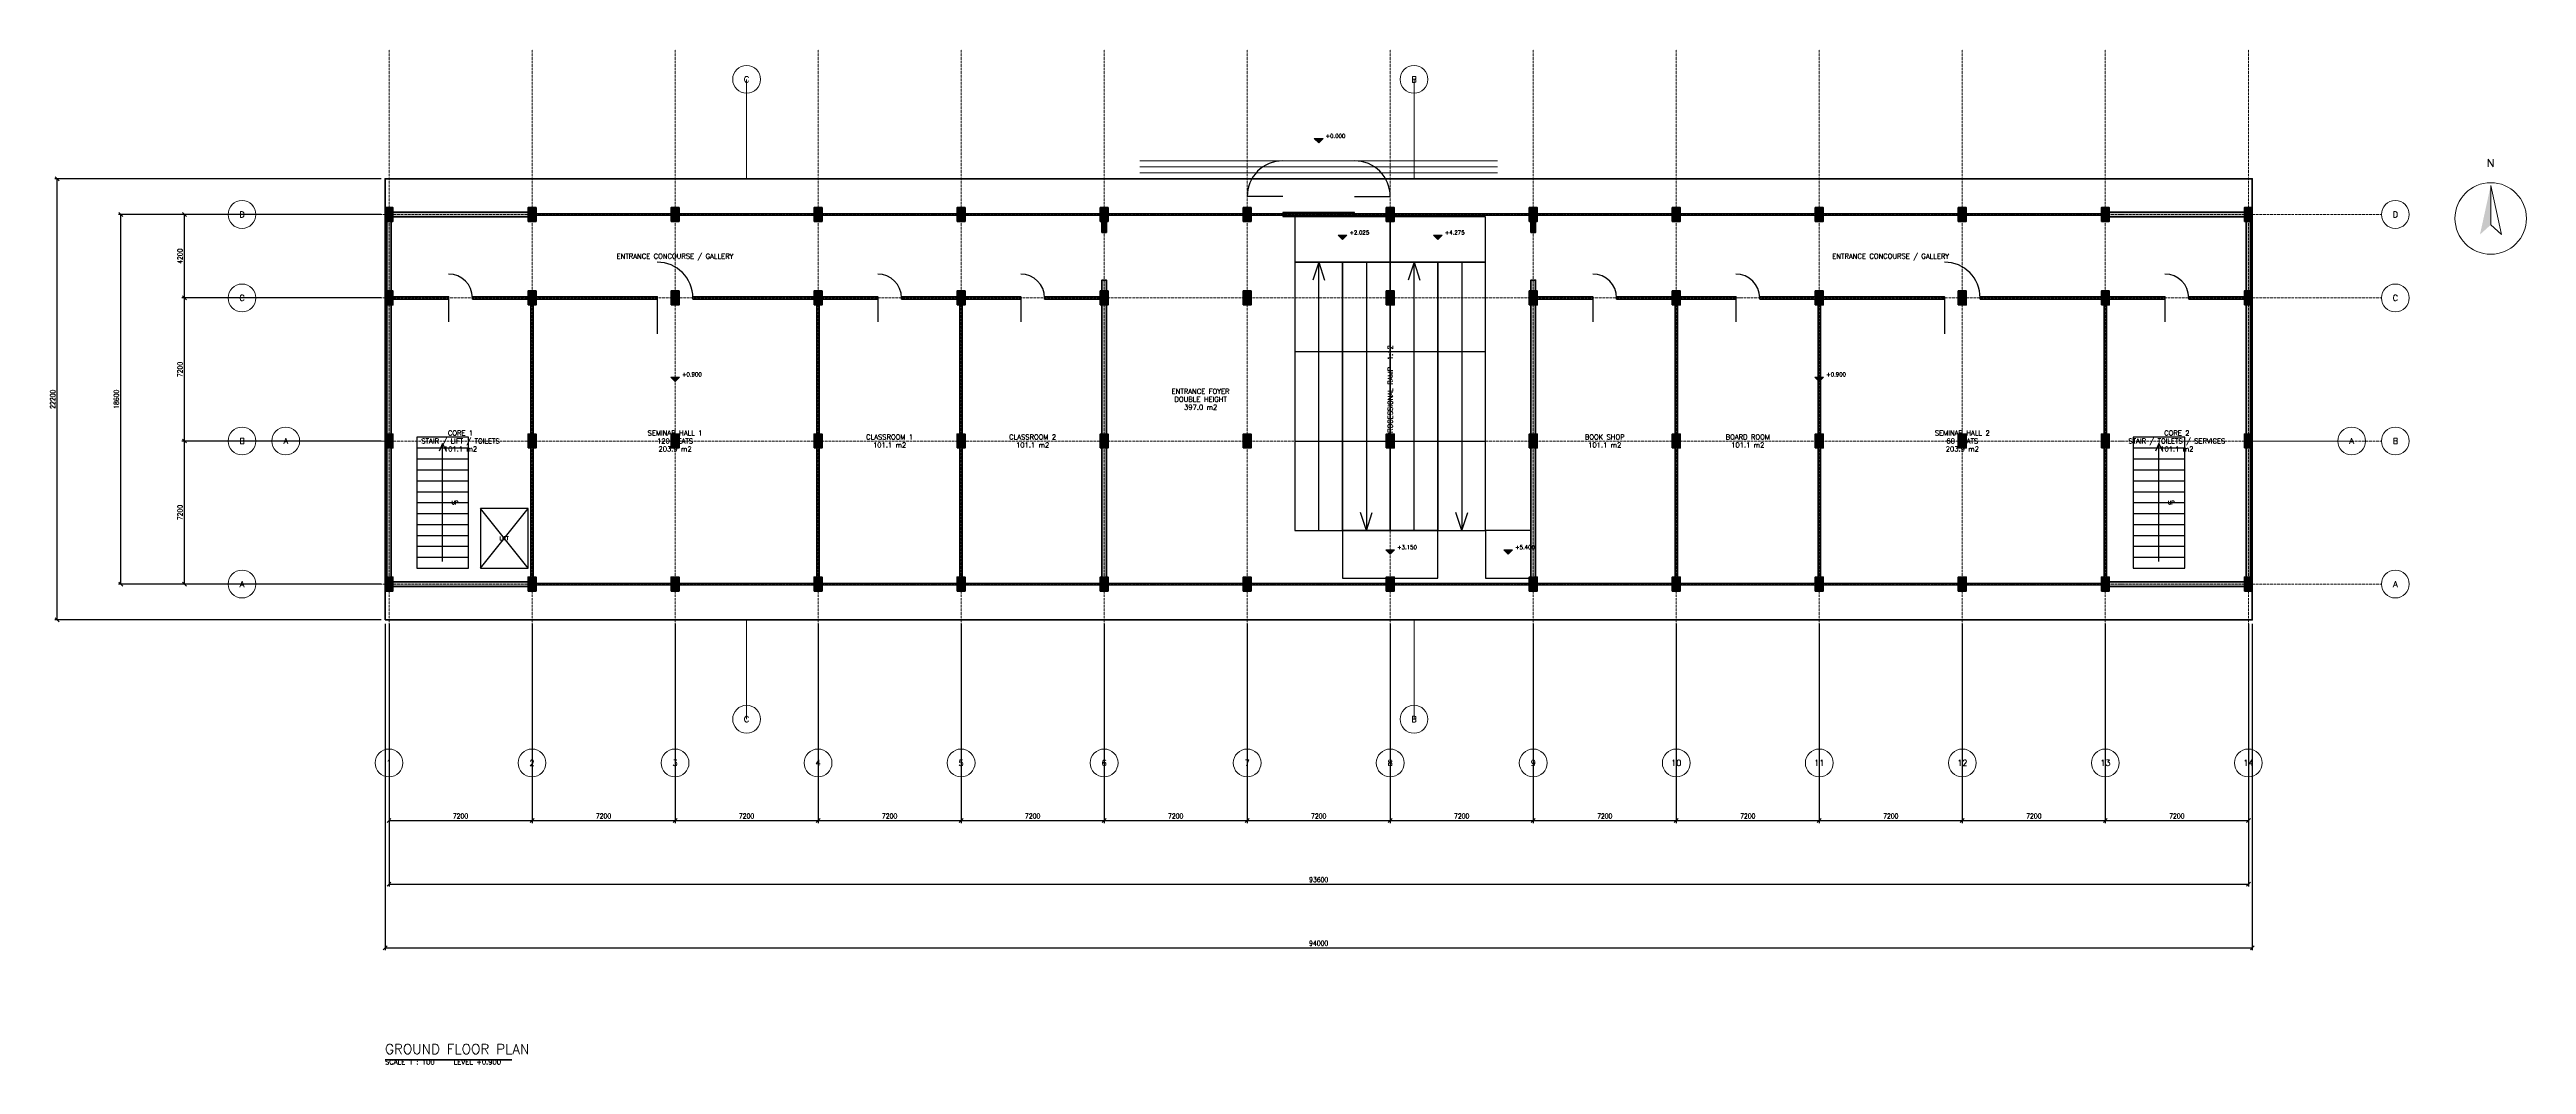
# Model space of a CAD drawing. Header units: millimetres. Extents: x -33945 to 191000, y -348875 to 205218.
# Drawn here: x -17089 to 107600, y -22375 to 28700 of the extents above; entities that cross this region are included whole.
import ezdxf
from ezdxf.enums import TextEntityAlignment as Align

# ---------------------------------------------------------------- set-up
doc = ezdxf.new("R2010")
doc.units = ezdxf.units.MM
doc.header["$LTSCALE"] = 50
doc.linetypes.add('DASHDOT', pattern=[3.556, 2.54, -0.508, 0, -0.508])
for name, color, linetype, lineweight in [('A-ANNO-DIMS', 2, 'Continuous', 13), ('A-ANNO-SYMB', 6, 'Continuous', 18), ('A-ANNO-TEXT', 7, 'Continuous', 18), ('A-ANNO-TITL', 7, 'Continuous', 35), ('A-DOOR', 2, 'Continuous', 25), ('A-FLOR-LEVL', 6, 'Continuous', 18), ('A-FLOR-RAMP', 3, 'Continuous', 25), ('A-FLOR-STRS', 3, 'Continuous', 25), ('A-GLAZ', 4, 'Continuous', 25), ('A-GRID', 8, 'DASHDOT', 13), ('A-GRID-IDEN', 8, 'Continuous', 13), ('A-SLAB-EDGE', 7, 'Continuous', 35), ('A-WALL-EXTR', 7, 'Continuous', 50), ('A-WALL-INTR', 7, 'Continuous', 35), ('A-WALL-PATT', 253, 'Continuous', 9), ('S-COLS', 1, 'Continuous', 50), ('S-COLS-PATT', 254, 'Continuous', 9)]:
    doc.layers.add(name, color=color, linetype=linetype, lineweight=lineweight)
doc.styles.add('AMA-NOTE', font='romans.shx', dxfattribs={"width": 0.85})
doc.styles.add('AMA-TITLE', font='romand.shx', dxfattribs={"width": 0.9})
doc.dimstyles.new('AMA-100', dxfattribs={"dimscale": 100, "dimtxt": 2.5, "dimasz": 2.5, "dimexe": 1.25, "dimexo": 2, "dimgap": 1, "dimtad": 1, "dimdec": 0, "dimtxsty": 'AMA-NOTE', "dimtsz": 1, "dimcen": 2.5, "dimclrd": 8, "dimclre": 8, "dimclrt": 7, "dimazin": 3, "dimtfac": 1, "dimtmove": 0, "dimatfit": 3})

msp = doc.modelspace()

# ---------------------------------------------------------------- hatches: boundary and pattern name
at = {"layer": 'A-ANNO-SYMB'}
for points in [[(46800, 24000), (46580, 24220), (47020, 24220)], [(105800, 21856), (105260, 19390), (105800, 19876)], [(48000, 19142), (47780, 19362), (48220, 19362)], [(52800, 19142), (52580, 19362), (53020, 19362)], [(14400, 12000), (14180, 12220), (14620, 12220)], [(72000, 12000), (71780, 12220), (72220, 12220)], [(50400, 3300), (50180, 3520), (50620, 3520)], [(56342, 3300), (56122, 3520), (56562, 3520)]]:
    msp.add_hatch(color=7, dxfattribs=at).paths.add_polyline_path(points)
at = {"layer": 'A-WALL-PATT'}
for points in [[(-115, 2150), (115, 2150), (115, 20050), (-115, 20050)], [(200, 20285), (7000, 20285), (7000, 20515), (200, 20515)], [(35885, 19500), (36115, 19500), (36115, 20050), (35885, 20050)], [(57485, 19500), (57715, 19500), (57715, 20050), (57485, 20050)], [(86600, 20285), (93400, 20285), (93400, 20515), (86600, 20515)], [(93485, 2150), (93715, 2150), (93715, 20050), (93485, 20050)], [(60, 16140), (3000, 16140), (3000, 16260), (60, 16260)], [(4200, 16140), (7140, 16140), (7140, 16260), (4200, 16260)], [(7260, 16140), (13500, 16140), (13500, 16260), (7260, 16260)], [(15300, 16140), (21540, 16140), (21540, 16260), (15300, 16260)], [(21660, 16140), (24600, 16140), (24600, 16260), (21660, 16260)], [(25800, 16140), (28740, 16140), (28740, 16260), (25800, 16260)], [(28860, 16140), (31800, 16140), (31800, 16260), (28860, 16260)], [(33000, 16140), (35940, 16140), (35940, 16260), (33000, 16260)], [(35885, 2150), (36115, 2150), (36115, 17100), (35885, 17100)], [(57485, 2150), (57715, 2150), (57715, 17100), (57485, 17100)], [(57660, 16140), (60600, 16140), (60600, 16260), (57660, 16260)], [(61800, 16140), (64740, 16140), (64740, 16260), (61800, 16260)], [(64860, 16140), (67800, 16140), (67800, 16260), (64860, 16260)], [(69000, 16140), (71940, 16140), (71940, 16260), (69000, 16260)], [(72060, 16140), (78300, 16140), (78300, 16260), (72060, 16260)], [(80100, 16140), (86340, 16140), (86340, 16260), (80100, 16260)], [(86460, 16140), (89400, 16140), (89400, 16260), (86460, 16260)], [(90600, 16140), (93540, 16140), (93540, 16260), (90600, 16260)], [(7140, 2150), (7260, 2150), (7260, 15850), (7140, 15850)], [(21540, 2150), (21660, 2150), (21660, 15850), (21540, 15850)], [(28740, 2150), (28860, 2150), (28860, 15850), (28740, 15850)], [(64740, 2150), (64860, 2150), (64860, 15850), (64740, 15850)], [(71940, 2150), (72060, 2150), (72060, 15850), (71940, 15850)], [(86340, 2150), (86460, 2150), (86460, 15850), (86340, 15850)], [(200, 1685), (7000, 1685), (7000, 1915), (200, 1915)], [(86600, 1685), (93400, 1685), (93400, 1915), (86600, 1915)]]:
    msp.add_hatch(color=7, dxfattribs=at).paths.add_polyline_path(points)
at = {"layer": 'S-COLS-PATT'}
for points in [[(-200, 20050), (200, 20050), (200, 20750), (-200, 20750)], [(7000, 20050), (7400, 20050), (7400, 20750), (7000, 20750)], [(14200, 20050), (14600, 20050), (14600, 20750), (14200, 20750)], [(21400, 20050), (21800, 20050), (21800, 20750), (21400, 20750)], [(28600, 20050), (29000, 20050), (29000, 20750), (28600, 20750)], [(35800, 20050), (36200, 20050), (36200, 20750), (35800, 20750)], [(43000, 20050), (43400, 20050), (43400, 20750), (43000, 20750)], [(50200, 20050), (50600, 20050), (50600, 20750), (50200, 20750)], [(57400, 20050), (57800, 20050), (57800, 20750), (57400, 20750)], [(64600, 20050), (65000, 20050), (65000, 20750), (64600, 20750)], [(71800, 20050), (72200, 20050), (72200, 20750), (71800, 20750)], [(79000, 20050), (79400, 20050), (79400, 20750), (79000, 20750)], [(86200, 20050), (86600, 20050), (86600, 20750), (86200, 20750)], [(93400, 20050), (93800, 20050), (93800, 20750), (93400, 20750)], [(-200, 15850), (200, 15850), (200, 16550), (-200, 16550)], [(7000, 15850), (7400, 15850), (7400, 16550), (7000, 16550)], [(14200, 15850), (14600, 15850), (14600, 16550), (14200, 16550)], [(21400, 15850), (21800, 15850), (21800, 16550), (21400, 16550)], [(28600, 15850), (29000, 15850), (29000, 16550), (28600, 16550)], [(35800, 15850), (36200, 15850), (36200, 16550), (35800, 16550)], [(43000, 15850), (43400, 15850), (43400, 16550), (43000, 16550)], [(50200, 15850), (50600, 15850), (50600, 16550), (50200, 16550)], [(57400, 15850), (57800, 15850), (57800, 16550), (57400, 16550)], [(64600, 15850), (65000, 15850), (65000, 16550), (64600, 16550)], [(71800, 15850), (72200, 15850), (72200, 16550), (71800, 16550)], [(79000, 15850), (79400, 15850), (79400, 16550), (79000, 16550)], [(86200, 15850), (86600, 15850), (86600, 16550), (86200, 16550)], [(93400, 15850), (93800, 15850), (93800, 16550), (93400, 16550)], [(-200, 8650), (200, 8650), (200, 9350), (-200, 9350)], [(7000, 8650), (7400, 8650), (7400, 9350), (7000, 9350)], [(14200, 8650), (14600, 8650), (14600, 9350), (14200, 9350)], [(21400, 8650), (21800, 8650), (21800, 9350), (21400, 9350)], [(28600, 8650), (29000, 8650), (29000, 9350), (28600, 9350)], [(35800, 8650), (36200, 8650), (36200, 9350), (35800, 9350)], [(43000, 8650), (43400, 8650), (43400, 9350), (43000, 9350)], [(50200, 8650), (50600, 8650), (50600, 9350), (50200, 9350)], [(57400, 8650), (57800, 8650), (57800, 9350), (57400, 9350)], [(64600, 8650), (65000, 8650), (65000, 9350), (64600, 9350)], [(71800, 8650), (72200, 8650), (72200, 9350), (71800, 9350)], [(79000, 8650), (79400, 8650), (79400, 9350), (79000, 9350)], [(86200, 8650), (86600, 8650), (86600, 9350), (86200, 9350)], [(93400, 8650), (93800, 8650), (93800, 9350), (93400, 9350)], [(-200, 1450), (200, 1450), (200, 2150), (-200, 2150)], [(7000, 1450), (7400, 1450), (7400, 2150), (7000, 2150)], [(14200, 1450), (14600, 1450), (14600, 2150), (14200, 2150)], [(21400, 1450), (21800, 1450), (21800, 2150), (21400, 2150)], [(28600, 1450), (29000, 1450), (29000, 2150), (28600, 2150)], [(35800, 1450), (36200, 1450), (36200, 2150), (35800, 2150)], [(43000, 1450), (43400, 1450), (43400, 2150), (43000, 2150)], [(50200, 1450), (50600, 1450), (50600, 2150), (50200, 2150)], [(57400, 1450), (57800, 1450), (57800, 2150), (57400, 2150)], [(64600, 1450), (65000, 1450), (65000, 2150), (64600, 2150)], [(71800, 1450), (72200, 1450), (72200, 2150), (71800, 2150)], [(79000, 1450), (79400, 1450), (79400, 2150), (79000, 2150)], [(86200, 1450), (86600, 1450), (86600, 2150), (86200, 2150)], [(93400, 1450), (93800, 1450), (93800, 2150), (93400, 2150)]]:
    msp.add_hatch(color=7, dxfattribs=at).paths.add_polyline_path(points)

# ---------------------------------------------------------------- linework, layer by layer
at = {"layer": 'A-ANNO-SYMB'}
for p, q in [((18000, 22200), (18000, 27200)), ((51600, 22200), (51600, 27200)), ((18000, 22200), (16600, 22200)), ((51600, 22200), (53000, 22200)), ((-200, 9000), (-200, 10400)), ((93800, 9000), (93800, 10400)), ((-5200, 9000), (-200, 9000)), ((93800, 9000), (98800, 9000)), ((18000, 0), (16600, 0)), ((18000, -5000), (18000, 0)), ((51600, -5000), (51600, 0)), ((51600, 0), (53000, 0))]:
    msp.add_line(p, q, dxfattribs=at)
for points in [[(46800, 24000), (46580, 24220), (47020, 24220)], [(105800, 21856), (106340, 19390), (105800, 19876)], [(48000, 19142), (47780, 19362), (48220, 19362)], [(52800, 19142), (52580, 19362), (53020, 19362)], [(14400, 12000), (14180, 12220), (14620, 12220)], [(72000, 12000), (71780, 12220), (72220, 12220)], [(50400, 3300), (50180, 3520), (50620, 3520)], [(56342, 3300), (56122, 3520), (56562, 3520)]]:
    msp.add_lwpolyline(points, close=True, dxfattribs=at)
for centre, radius in [((18000, 27200), 700), ((51600, 27200), 700), ((105800, 20200), 1800), ((-5200, 9000), 700), ((98800, 9000), 700), ((18000, -5000), 700), ((51600, -5000), 700)]:
    msp.add_circle(centre, radius, dxfattribs=at)
at = {"layer": 'A-ANNO-TITL'}
msp.add_line((-200, -22150), (6175, -22150), dxfattribs=at)
at = {"layer": 'A-DOOR'}
for p, q in [((45000, 21300), (43200, 21300)), ((48600, 21300), (50400, 21300)), ((3000, 16200), (3000, 15000)), ((13500, 16200), (13500, 14400)), ((24600, 16200), (24600, 15000)), ((31800, 16200), (31800, 15000)), ((60600, 16200), (60600, 15000)), ((67800, 16200), (67800, 15000)), ((78300, 16200), (78300, 14400)), ((89400, 16200), (89400, 15000))]:
    msp.add_line(p, q, dxfattribs=at)
msp.add_lwpolyline([(45000, 20300), (48600, 20300), (48600, 20500), (45000, 20500)], close=True, dxfattribs=at)
for centre, radius, start, end in [((45000, 21300), 1800, 90, 180), ((48600, 21300), 1800, 0, 90), ((13500, 16200), 1800, 0, 90), ((78300, 16200), 1800, 0, 90), ((3000, 16200), 1200, 0, 90), ((24600, 16200), 1200, 0, 90), ((31800, 16200), 1200, 0, 90), ((60600, 16200), 1200, 0, 90), ((67800, 16200), 1200, 0, 90), ((89400, 16200), 1200, 0, 90)]:
    msp.add_arc(centre, radius, start, end, dxfattribs=at)
at = {"layer": 'A-FLOR-LEVL'}
for p, q in [((37800, 23100), (55800, 23100)), ((37800, 22800), (55800, 22800)), ((37800, 22500), (55800, 22500))]:
    msp.add_line(p, q, dxfattribs=at)
at = {"layer": 'A-FLOR-RAMP'}
for p, q in [((45600, 18000), (48000, 18000)), ((46800, 18000), (46500, 17100)), ((46800, 4500), (46800, 18000)), ((46800, 18000), (47100, 17100)), ((48000, 18000), (50400, 18000)), ((49200, 18000), (49200, 4500)), ((50400, 18000), (52800, 18000)), ((51600, 18000), (51300, 17100)), ((51600, 4500), (51600, 18000)), ((51600, 18000), (51900, 17100)), ((52800, 18000), (55200, 18000)), ((54000, 18000), (54000, 4500)), ((45600, 13500), (48000, 13500)), ((48000, 13500), (50400, 13500)), ((50400, 13500), (52800, 13500)), ((52800, 13500), (55200, 13500)), ((45600, 9000), (48000, 9000)), ((48000, 9000), (50400, 9000)), ((50400, 9000), (52800, 9000)), ((52800, 9000), (55200, 9000)), ((49200, 4500), (48900, 5400)), ((49200, 4500), (49500, 5400)), ((54000, 4500), (53700, 5400)), ((54000, 4500), (54300, 5400))]:
    msp.add_line(p, q, dxfattribs=at)
for points in [[(45600, 18000), (50400, 18000), (50400, 20285), (45600, 20285)], [(50400, 18000), (55200, 18000), (55200, 20285), (50400, 20285)], [(45600, 4500), (48000, 4500), (48000, 18000), (45600, 18000)], [(48000, 4500), (50400, 4500), (50400, 18000), (48000, 18000)], [(50400, 4500), (52800, 4500), (52800, 18000), (50400, 18000)], [(52800, 4500), (55200, 4500), (55200, 18000), (52800, 18000)], [(48000, 2100), (52800, 2100), (52800, 4500), (48000, 4500)], [(55200, 2100), (57485, 2100), (57485, 4500), (55200, 4500)]]:
    msp.add_lwpolyline(points, close=True, dxfattribs=at)
at = {"layer": 'A-FLOR-STRS'}
for p, q in [((2700, 8870), (2520, 8485)), ((2700, 2930), (2700, 8870)), ((2700, 8870), (2880, 8485)), ((89100, 8870), (88920, 8485)), ((89100, 2930), (89100, 8870)), ((89100, 8870), (89280, 8485)), ((1400, 8650), (4000, 8650)), ((1400, 8100), (4000, 8100)), ((1400, 7550), (4000, 7550)), ((87800, 8650), (90400, 8650)), ((87800, 8100), (90400, 8100)), ((87800, 7550), (90400, 7550)), ((1400, 7000), (4000, 7000)), ((1400, 6450), (4000, 6450)), ((87800, 7000), (90400, 7000)), ((87800, 6450), (90400, 6450)), ((1400, 5900), (4000, 5900)), ((1400, 5350), (4000, 5350)), ((4600, 2600), (7000, 5600)), ((7000, 2600), (4600, 5600)), ((87800, 5900), (90400, 5900)), ((87800, 5350), (90400, 5350)), ((1400, 4800), (4000, 4800)), ((1400, 4250), (4000, 4250)), ((87800, 4800), (90400, 4800)), ((87800, 4250), (90400, 4250)), ((1400, 3700), (4000, 3700)), ((1400, 3150), (4000, 3150)), ((87800, 3700), (90400, 3700)), ((87800, 3150), (90400, 3150))]:
    msp.add_line(p, q, dxfattribs=at)
for points in [[(1400, 2600), (4000, 2600), (4000, 9200), (1400, 9200)], [(87800, 2600), (90400, 2600), (90400, 9200), (87800, 9200)], [(4600, 2600), (7000, 2600), (7000, 5600), (4600, 5600)]]:
    msp.add_lwpolyline(points, close=True, dxfattribs=at)
at = {"layer": 'A-GLAZ'}
for p, q in [((8533, 20330), (8533, 20470)), ((9667, 20330), (9667, 20470)), ((10800, 20330), (10800, 20470)), ((11933, 20330), (11933, 20470)), ((13067, 20330), (13067, 20470)), ((15733, 20330), (15733, 20470)), ((16867, 20330), (16867, 20470)), ((18000, 20330), (18000, 20470)), ((19133, 20330), (19133, 20470)), ((20267, 20330), (20267, 20470)), ((22933, 20330), (22933, 20470)), ((24067, 20330), (24067, 20470)), ((25200, 20330), (25200, 20470)), ((26333, 20330), (26333, 20470)), ((27467, 20330), (27467, 20470)), ((30133, 20330), (30133, 20470)), ((31267, 20330), (31267, 20470)), ((32400, 20330), (32400, 20470)), ((33533, 20330), (33533, 20470)), ((34667, 20330), (34667, 20470)), ((37333, 20330), (37333, 20470)), ((38467, 20330), (38467, 20470)), ((39600, 20330), (39600, 20470)), ((40733, 20330), (40733, 20470)), ((41867, 20330), (41867, 20470)), ((44533, 20330), (44533, 20470)), ((45667, 20330), (45667, 20470)), ((46800, 20330), (46800, 20470)), ((47933, 20330), (47933, 20470)), ((49067, 20330), (49067, 20470)), ((51733, 20330), (51733, 20470)), ((52867, 20330), (52867, 20470)), ((54000, 20330), (54000, 20470)), ((55133, 20330), (55133, 20470)), ((56267, 20330), (56267, 20470)), ((58933, 20330), (58933, 20470)), ((60067, 20330), (60067, 20470)), ((61200, 20330), (61200, 20470)), ((62333, 20330), (62333, 20470)), ((63467, 20330), (63467, 20470)), ((66133, 20330), (66133, 20470)), ((67267, 20330), (67267, 20470)), ((68400, 20330), (68400, 20470)), ((69533, 20330), (69533, 20470)), ((70667, 20330), (70667, 20470)), ((73333, 20330), (73333, 20470)), ((74467, 20330), (74467, 20470)), ((75600, 20330), (75600, 20470)), ((76733, 20330), (76733, 20470)), ((77867, 20330), (77867, 20470)), ((80533, 20330), (80533, 20470)), ((81667, 20330), (81667, 20470)), ((82800, 20330), (82800, 20470)), ((83933, 20330), (83933, 20470)), ((85067, 20330), (85067, 20470)), ((8533, 1730), (8533, 1870)), ((9667, 1730), (9667, 1870)), ((10800, 1730), (10800, 1870)), ((11933, 1730), (11933, 1870)), ((13067, 1730), (13067, 1870)), ((15733, 1730), (15733, 1870)), ((16867, 1730), (16867, 1870)), ((18000, 1730), (18000, 1870)), ((19133, 1730), (19133, 1870)), ((20267, 1730), (20267, 1870)), ((22933, 1730), (22933, 1870)), ((24067, 1730), (24067, 1870)), ((25200, 1730), (25200, 1870)), ((26333, 1730), (26333, 1870)), ((27467, 1730), (27467, 1870)), ((30133, 1730), (30133, 1870)), ((31267, 1730), (31267, 1870)), ((32400, 1730), (32400, 1870)), ((33533, 1730), (33533, 1870)), ((34667, 1730), (34667, 1870)), ((37333, 1730), (37333, 1870)), ((38467, 1730), (38467, 1870)), ((39600, 1730), (39600, 1870)), ((40733, 1730), (40733, 1870)), ((41867, 1730), (41867, 1870)), ((44533, 1730), (44533, 1870)), ((45667, 1730), (45667, 1870)), ((46800, 1730), (46800, 1870)), ((47933, 1730), (47933, 1870)), ((49067, 1730), (49067, 1870)), ((51733, 1730), (51733, 1870)), ((52867, 1730), (52867, 1870)), ((54000, 1730), (54000, 1870)), ((55133, 1730), (55133, 1870)), ((56267, 1730), (56267, 1870)), ((58933, 1730), (58933, 1870)), ((60067, 1730), (60067, 1870)), ((61200, 1730), (61200, 1870)), ((62333, 1730), (62333, 1870)), ((63467, 1730), (63467, 1870)), ((66133, 1730), (66133, 1870)), ((67267, 1730), (67267, 1870)), ((68400, 1730), (68400, 1870)), ((69533, 1730), (69533, 1870)), ((70667, 1730), (70667, 1870)), ((73333, 1730), (73333, 1870)), ((74467, 1730), (74467, 1870)), ((75600, 1730), (75600, 1870)), ((76733, 1730), (76733, 1870)), ((77867, 1730), (77867, 1870)), ((80533, 1730), (80533, 1870)), ((81667, 1730), (81667, 1870)), ((82800, 1730), (82800, 1870)), ((83933, 1730), (83933, 1870)), ((85067, 1730), (85067, 1870))]:
    msp.add_line(p, q, dxfattribs=at)
for points in [[(7400, 20370), (14200, 20370), (14200, 20430), (7400, 20430)], [(14600, 20370), (21400, 20370), (21400, 20430), (14600, 20430)], [(21800, 20370), (28600, 20370), (28600, 20430), (21800, 20430)], [(29000, 20370), (35800, 20370), (35800, 20430), (29000, 20430)], [(36200, 20370), (43000, 20370), (43000, 20430), (36200, 20430)], [(43400, 20370), (50200, 20370), (50200, 20430), (43400, 20430)], [(50600, 20370), (57400, 20370), (57400, 20430), (50600, 20430)], [(57800, 20370), (64600, 20370), (64600, 20430), (57800, 20430)], [(65000, 20370), (71800, 20370), (71800, 20430), (65000, 20430)], [(72200, 20370), (79000, 20370), (79000, 20430), (72200, 20430)], [(79400, 20370), (86200, 20370), (86200, 20430), (79400, 20430)], [(7400, 1770), (14200, 1770), (14200, 1830), (7400, 1830)], [(14600, 1770), (21400, 1770), (21400, 1830), (14600, 1830)], [(21800, 1770), (28600, 1770), (28600, 1830), (21800, 1830)], [(29000, 1770), (35800, 1770), (35800, 1830), (29000, 1830)], [(36200, 1770), (43000, 1770), (43000, 1830), (36200, 1830)], [(43400, 1770), (50200, 1770), (50200, 1830), (43400, 1830)], [(50600, 1770), (57400, 1770), (57400, 1830), (50600, 1830)], [(57800, 1770), (64600, 1770), (64600, 1830), (57800, 1830)], [(65000, 1770), (71800, 1770), (71800, 1830), (65000, 1830)], [(72200, 1770), (79000, 1770), (79000, 1830), (72200, 1830)], [(79400, 1770), (86200, 1770), (86200, 1830), (79400, 1830)]]:
    msp.add_lwpolyline(points, close=True, dxfattribs=at)
at = {"layer": 'A-GRID'}
for p, q in [((0, -6500), (0, 28700)), ((7200, -6500), (7200, 28700)), ((14400, -6500), (14400, 28700)), ((21600, -6500), (21600, 28700)), ((28800, -6500), (28800, 28700)), ((36000, -6500), (36000, 28700)), ((43200, -6500), (43200, 28700)), ((50400, -6500), (50400, 28700)), ((57600, -6500), (57600, 28700)), ((64800, -6500), (64800, 28700)), ((72000, -6500), (72000, 28700)), ((79200, -6500), (79200, 28700)), ((86400, -6500), (86400, 28700)), ((93600, -6500), (93600, 28700)), ((-6700, 20400), (100300, 20400)), ((-6700, 16200), (100300, 16200)), ((-6700, 9000), (100300, 9000)), ((-6700, 1800), (100300, 1800))]:
    msp.add_line(p, q, dxfattribs=at)
at = {"layer": 'A-GRID-IDEN'}
for centre in [(-7400, 20400), (101000, 20400), (-7400, 16200), (101000, 16200), (-7400, 9000), (101000, 9000), (-7400, 1800), (101000, 1800), (0, -7200), (7200, -7200), (14400, -7200), (21600, -7200), (28800, -7200), (36000, -7200), (43200, -7200), (50400, -7200), (57600, -7200), (64800, -7200), (72000, -7200), (79200, -7200), (86400, -7200), (93600, -7200)]:
    msp.add_circle(centre, 700, dxfattribs=at)
at = {"layer": 'A-SLAB-EDGE'}
msp.add_lwpolyline([(-200, 0), (93800, 0), (93800, 22200), (-200, 22200)], close=True, dxfattribs=at)
at = {"layer": 'A-WALL-EXTR'}
for points in [[(-115, 2150), (115, 2150), (115, 20050), (-115, 20050)], [(200, 20285), (7000, 20285), (7000, 20515), (200, 20515)], [(86600, 20285), (93400, 20285), (93400, 20515), (86600, 20515)], [(93485, 2150), (93715, 2150), (93715, 20050), (93485, 20050)], [(200, 1685), (7000, 1685), (7000, 1915), (200, 1915)], [(86600, 1685), (93400, 1685), (93400, 1915), (86600, 1915)]]:
    msp.add_lwpolyline(points, close=True, dxfattribs=at)
at = {"layer": 'A-WALL-INTR'}
for points in [[(35885, 19500), (36115, 19500), (36115, 20050), (35885, 20050)], [(57485, 19500), (57715, 19500), (57715, 20050), (57485, 20050)], [(60, 16140), (3000, 16140), (3000, 16260), (60, 16260)], [(4200, 16140), (7140, 16140), (7140, 16260), (4200, 16260)], [(7260, 16140), (13500, 16140), (13500, 16260), (7260, 16260)], [(15300, 16140), (21540, 16140), (21540, 16260), (15300, 16260)], [(21660, 16140), (24600, 16140), (24600, 16260), (21660, 16260)], [(25800, 16140), (28740, 16140), (28740, 16260), (25800, 16260)], [(28860, 16140), (31800, 16140), (31800, 16260), (28860, 16260)], [(33000, 16140), (35940, 16140), (35940, 16260), (33000, 16260)], [(35885, 2150), (36115, 2150), (36115, 17100), (35885, 17100)], [(57485, 2150), (57715, 2150), (57715, 17100), (57485, 17100)], [(57660, 16140), (60600, 16140), (60600, 16260), (57660, 16260)], [(61800, 16140), (64740, 16140), (64740, 16260), (61800, 16260)], [(64860, 16140), (67800, 16140), (67800, 16260), (64860, 16260)], [(69000, 16140), (71940, 16140), (71940, 16260), (69000, 16260)], [(72060, 16140), (78300, 16140), (78300, 16260), (72060, 16260)], [(80100, 16140), (86340, 16140), (86340, 16260), (80100, 16260)], [(86460, 16140), (89400, 16140), (89400, 16260), (86460, 16260)], [(90600, 16140), (93540, 16140), (93540, 16260), (90600, 16260)], [(7140, 2150), (7260, 2150), (7260, 15850), (7140, 15850)], [(21540, 2150), (21660, 2150), (21660, 15850), (21540, 15850)], [(28740, 2150), (28860, 2150), (28860, 15850), (28740, 15850)], [(64740, 2150), (64860, 2150), (64860, 15850), (64740, 15850)], [(71940, 2150), (72060, 2150), (72060, 15850), (71940, 15850)], [(86340, 2150), (86460, 2150), (86460, 15850), (86340, 15850)]]:
    msp.add_lwpolyline(points, close=True, dxfattribs=at)
at = {"layer": 'S-COLS'}
for points in [[(-200, 20050), (200, 20050), (200, 20750), (-200, 20750)], [(7000, 20050), (7400, 20050), (7400, 20750), (7000, 20750)], [(14200, 20050), (14600, 20050), (14600, 20750), (14200, 20750)], [(21400, 20050), (21800, 20050), (21800, 20750), (21400, 20750)], [(28600, 20050), (29000, 20050), (29000, 20750), (28600, 20750)], [(35800, 20050), (36200, 20050), (36200, 20750), (35800, 20750)], [(43000, 20050), (43400, 20050), (43400, 20750), (43000, 20750)], [(50200, 20050), (50600, 20050), (50600, 20750), (50200, 20750)], [(57400, 20050), (57800, 20050), (57800, 20750), (57400, 20750)], [(64600, 20050), (65000, 20050), (65000, 20750), (64600, 20750)], [(71800, 20050), (72200, 20050), (72200, 20750), (71800, 20750)], [(79000, 20050), (79400, 20050), (79400, 20750), (79000, 20750)], [(86200, 20050), (86600, 20050), (86600, 20750), (86200, 20750)], [(93400, 20050), (93800, 20050), (93800, 20750), (93400, 20750)], [(-200, 15850), (200, 15850), (200, 16550), (-200, 16550)], [(7000, 15850), (7400, 15850), (7400, 16550), (7000, 16550)], [(14200, 15850), (14600, 15850), (14600, 16550), (14200, 16550)], [(21400, 15850), (21800, 15850), (21800, 16550), (21400, 16550)], [(28600, 15850), (29000, 15850), (29000, 16550), (28600, 16550)], [(35800, 15850), (36200, 15850), (36200, 16550), (35800, 16550)], [(43000, 15850), (43400, 15850), (43400, 16550), (43000, 16550)], [(50200, 15850), (50600, 15850), (50600, 16550), (50200, 16550)], [(57400, 15850), (57800, 15850), (57800, 16550), (57400, 16550)], [(64600, 15850), (65000, 15850), (65000, 16550), (64600, 16550)], [(71800, 15850), (72200, 15850), (72200, 16550), (71800, 16550)], [(79000, 15850), (79400, 15850), (79400, 16550), (79000, 16550)], [(86200, 15850), (86600, 15850), (86600, 16550), (86200, 16550)], [(93400, 15850), (93800, 15850), (93800, 16550), (93400, 16550)], [(-200, 8650), (200, 8650), (200, 9350), (-200, 9350)], [(7000, 8650), (7400, 8650), (7400, 9350), (7000, 9350)], [(14200, 8650), (14600, 8650), (14600, 9350), (14200, 9350)], [(21400, 8650), (21800, 8650), (21800, 9350), (21400, 9350)], [(28600, 8650), (29000, 8650), (29000, 9350), (28600, 9350)], [(35800, 8650), (36200, 8650), (36200, 9350), (35800, 9350)], [(43000, 8650), (43400, 8650), (43400, 9350), (43000, 9350)], [(50200, 8650), (50600, 8650), (50600, 9350), (50200, 9350)], [(57400, 8650), (57800, 8650), (57800, 9350), (57400, 9350)], [(64600, 8650), (65000, 8650), (65000, 9350), (64600, 9350)], [(71800, 8650), (72200, 8650), (72200, 9350), (71800, 9350)], [(79000, 8650), (79400, 8650), (79400, 9350), (79000, 9350)], [(86200, 8650), (86600, 8650), (86600, 9350), (86200, 9350)], [(93400, 8650), (93800, 8650), (93800, 9350), (93400, 9350)], [(-200, 1450), (200, 1450), (200, 2150), (-200, 2150)], [(7000, 1450), (7400, 1450), (7400, 2150), (7000, 2150)], [(14200, 1450), (14600, 1450), (14600, 2150), (14200, 2150)], [(21400, 1450), (21800, 1450), (21800, 2150), (21400, 2150)], [(28600, 1450), (29000, 1450), (29000, 2150), (28600, 2150)], [(35800, 1450), (36200, 1450), (36200, 2150), (35800, 2150)], [(43000, 1450), (43400, 1450), (43400, 2150), (43000, 2150)], [(50200, 1450), (50600, 1450), (50600, 2150), (50200, 2150)], [(57400, 1450), (57800, 1450), (57800, 2150), (57400, 2150)], [(64600, 1450), (65000, 1450), (65000, 2150), (64600, 2150)], [(71800, 1450), (72200, 1450), (72200, 2150), (71800, 2150)], [(79000, 1450), (79400, 1450), (79400, 2150), (79000, 2150)], [(86200, 1450), (86600, 1450), (86600, 2150), (86200, 2150)], [(93400, 1450), (93800, 1450), (93800, 2150), (93400, 2150)]]:
    msp.add_lwpolyline(points, close=True, dxfattribs=at)

# ---------------------------------------------------------------- texts
at = {"layer": 'A-ANNO-SYMB', "style": 'AMA-TITLE'}
for s, height, p in [('C', 300, (18000, 27200)), ('B', 300, (51600, 27200)), ('N', 400, (105800, 22990)), ('A', 300, (-5200, 9000)), ('A', 300, (98800, 9000)), ('C', 300, (18000, -5000)), ('B', 300, (51600, -5000))]:
    msp.add_text(s, height=height, dxfattribs=at).set_placement(p, align=Align.MIDDLE_CENTER)
at = {"layer": 'A-ANNO-SYMB', "style": 'AMA-NOTE'}
for s, p in [('+0.000', (47150, 24352)), ('+2.025', (48350, 19494)), ('+4.275', (53150, 19494)), ('+0.900', (14750, 12352)), ('+0.900', (72350, 12352)), ('+3.150', (50750, 3652)), ('+5.400', (56692, 3652))]:
    msp.add_text(s, height=200, dxfattribs=at).set_placement(p, align=Align.MIDDLE_LEFT)
at = {"layer": 'A-ANNO-TEXT', "style": 'AMA-NOTE'}
for s, height, p in [('ENTRANCE CONCOURSE / GALLERY', 250, (14400, 18300)), ('ENTRANCE CONCOURSE / GALLERY', 250, (75600, 18300)), ('ENTRANCE FOYER', 250, (40858, 11500)), ('DOUBLE HEIGHT', 250, (40858, 11100)), ('397.0 m2', 250, (40858, 10700)), ('STAIR / LIFT / TOILETS', 250, (3600, 9000)), ('CORE 1', 250, (3600, 9400)), ('SEMINAR HALL 1', 250, (14400, 9400)), ('120 SEATS', 250, (14400, 9000)), ('CLASSROOM 1', 250, (25200, 9200)), ('101.1 m2', 250, (25200, 8800)), ('CLASSROOM 2', 250, (32400, 9200)), ('101.1 m2', 250, (32400, 8800)), ('BOOK SHOP', 250, (61200, 9200)), ('101.1 m2', 250, (61200, 8800)), ('BOARD ROOM', 250, (68400, 9200)), ('101.1 m2', 250, (68400, 8800)), ('SEMINAR HALL 2', 250, (79200, 9400)), ('60 SEATS', 250, (79200, 9000)), ('STAIR / TOILETS / SERVICES', 250, (90000, 9000)), ('CORE 2', 250, (90000, 9400)), ('101.1 m2', 250, (3600, 8600)), ('203.9 m2', 250, (14400, 8600)), ('203.9 m2', 250, (79200, 8600)), ('101.1 m2', 250, (90000, 8600)), ('LIFT', 180, (5800, 4100))]:
    msp.add_text(s, height=height, dxfattribs=at).set_placement(p, align=Align.MIDDLE_CENTER)
msp.add_text('PROCESSIONAL RAMP  1:12', height=250, rotation=90, dxfattribs=at).set_placement((50400, 11500), align=Align.MIDDLE_CENTER)
for p in [(3150, 5900), (89550, 5900)]:
    msp.add_text('UP', height=180, dxfattribs=at).set_placement(p, align=Align.MIDDLE_LEFT)
at = {"layer": 'A-ANNO-TITL'}
for s, height, style, p in [('SCALE 1 : 100    LEVEL +0.900', 250, 'AMA-NOTE', (-200, -22450)), ('GROUND FLOOR PLAN', 500, 'AMA-TITLE', (-200, -22000))]:
    msp.add_text(s, height=height, dxfattribs=dict(at, style=style)).set_placement(p, align=Align.BOTTOM_LEFT)
at = {"layer": 'A-GRID-IDEN', "style": 'AMA-TITLE'}
for s, p in [('D', (-7400, 20400)), ('D', (101000, 20400)), ('C', (-7400, 16200)), ('C', (101000, 16200)), ('B', (-7400, 9000)), ('B', (101000, 9000)), ('A', (-7400, 1800)), ('A', (101000, 1800)), ('1', (0, -7200)), ('2', (7200, -7200)), ('3', (14400, -7200)), ('4', (21600, -7200)), ('5', (28800, -7200)), ('6', (36000, -7200)), ('7', (43200, -7200)), ('8', (50400, -7200)), ('9', (57600, -7200)), ('10', (64800, -7200)), ('11', (72000, -7200)), ('12', (79200, -7200)), ('13', (86400, -7200)), ('14', (93600, -7200))]:
    msp.add_text(s, height=300, dxfattribs=at).set_placement(p, align=Align.MIDDLE_CENTER)

# ---------------------------------------------------------------- dimensions: what is measured, and where the dimension line sits
at = {"layer": 'A-ANNO-DIMS'}
for base, p1, p2 in [((-16700, 0), (-200, 0), (-200, 22200)), ((-13500, 1800), (-200, 1800), (-200, 20400)), ((-10300, 16200), (-200, 16200), (-200, 20400)), ((-10300, 9000), (-200, 9000), (-200, 16200)), ((-10300, 1800), (-200, 1800), (-200, 9000))]:
    msp.add_linear_dim(base=base, p1=p1, p2=p2, angle=90, dimstyle='AMA-100', dxfattribs=at).render()
for base, p1, p2 in [((-200, -16500), (-200, 0), (93800, 0)), ((0, -10100), (0, 0), (7200, 0)), ((0, -13300), (0, 0), (93600, 0)), ((7200, -10100), (7200, 0), (14400, 0)), ((14400, -10100), (14400, 0), (21600, 0)), ((21600, -10100), (21600, 0), (28800, 0)), ((28800, -10100), (28800, 0), (36000, 0)), ((36000, -10100), (36000, 0), (43200, 0)), ((43200, -10100), (43200, 0), (50400, 0)), ((50400, -10100), (50400, 0), (57600, 0)), ((57600, -10100), (57600, 0), (64800, 0)), ((64800, -10100), (64800, 0), (72000, 0)), ((72000, -10100), (72000, 0), (79200, 0)), ((79200, -10100), (79200, 0), (86400, 0)), ((86400, -10100), (86400, 0), (93600, 0))]:
    msp.add_linear_dim(base=base, p1=p1, p2=p2, dimstyle='AMA-100', dxfattribs=at).render()

doc.saveas('drawing.dxf')
